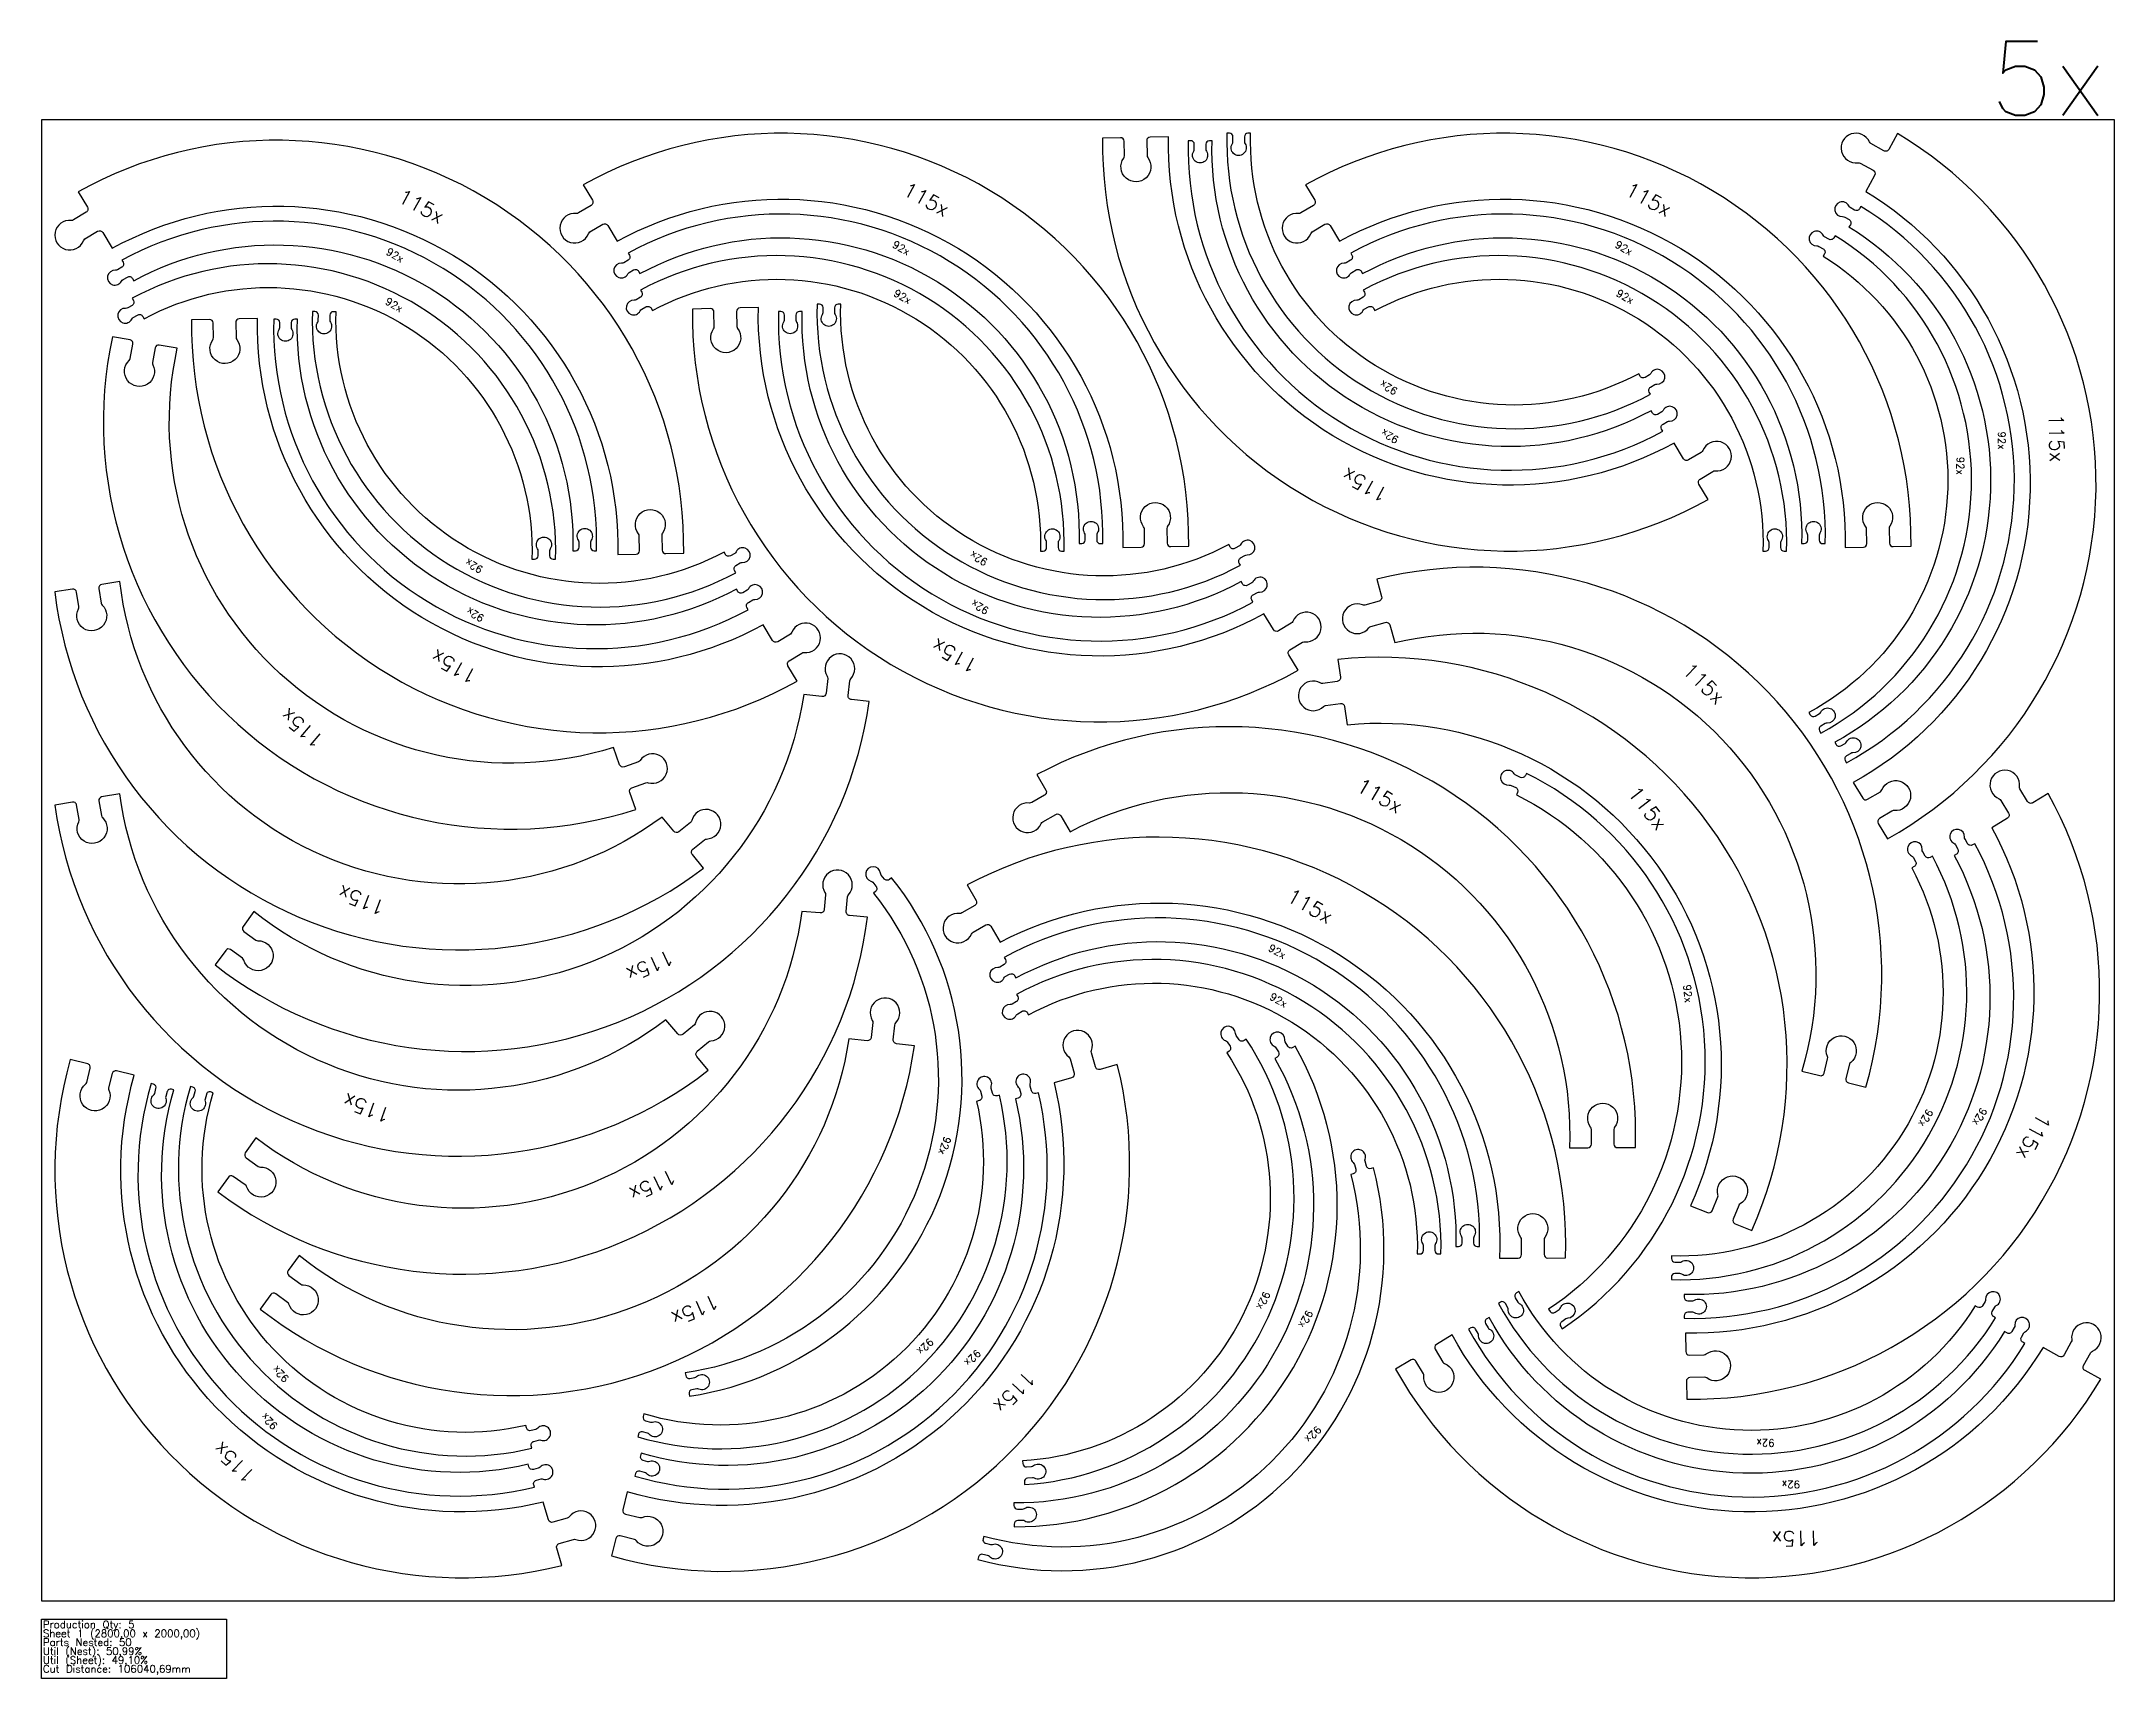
# Model space of a CAD drawing. Header units: millimetres. Extents: x 0 to 5740, y -105 to 2106.
# Drawn here: x 0 to 2800, y -105 to 2106 of the extents above; entities that cross this region are included whole.
import ezdxf

# ---------------------------------------------------------------- set-up
doc = ezdxf.new("R2010")
doc.units = ezdxf.units.MM
for name, color, linetype in [('sheet', 24, 'Continuous'), ('Stats', 7, 'Continuous'), ('Texto', 7, 'Continuous')]:
    doc.layers.add(name, color=color, linetype=linetype)
doc.styles.get("Standard").update_dxf_attribs({"font": 'txt.shx'})

msp = doc.modelspace()

# ---------------------------------------------------------------- texts
at = {"insert": (2631.8, 2105.9), "char_height": 100, "attachment_point": 1}
msp.add_mtext_dynamic_manual_height_columns('5x', width=315.713, gutter_width=1, heights=[0], dxfattribs=at)
at = {"layer": 'Stats', "color": 60}
for s, p in [('Production Qty: 5', (2, -37)), ('Sheet 1 (2800,00 x 2000,00)', (2, -49)), ('Parts Nested: 50', (2, -61)), ('Util (Nest): 50,99%', (2, -73)), ('Util (Sheet): 49,10%', (2, -85)), ('Cut Distance: 106040,69mm', (2, -97))]:
    msp.add_text(s, height=10, dxfattribs=at).set_placement(p)
at = {"layer": 'Texto', "color": 3, "attachment_point": 1}
for s, insert, char_height, width, rotation in [('115x', (1171, 1917.4), 20, 155.131, 331.2535), ('115x', (2146.6, 1917.4), 20, 155.131, 331.2535), ('115x', (488.9, 1908), 20, 155.131, 331.2535), ('92x', (469.6, 1827.9), 10, 100.924, 329.8246), ('92x', (1153.3, 1837.5), 10, 100.924, 329.8246), ('92x', (2129.2, 1837.5), 10, 100.924, 329.8246), ('92x', (1155, 1771.8), 10, 100.924, 329.8042), ('92x', (2130.9, 1771.8), 10, 100.924, 329.8042), ('92x', (468.3, 1760.8), 10, 100.924, 329.8042), ('92x', (1827.5, 1627.8), 10, 100.924, 149.8042), ('115x', (2731.2, 1603.4), 20, 155.131, 271.2535), ('92x', (1829.1, 1562.2), 10, 100.924, 149.8246), ('92x', (2652.8, 1579.2), 10, 100.924, 269.8246), ('92x', (2596.8, 1544.9), 10, 100.924, 269.8042), ('115x', (1811.7, 1482.2), 20, 155.131, 151.2535), ('92x', (592.1, 1386.9), 10, 100.924, 149.8042), ('92x', (1273.8, 1397.1), 10, 100.924, 149.8042), ('92x', (1275.5, 1331.4), 10, 100.924, 149.8246), ('92x', (593.8, 1321.2), 10, 100.924, 149.8246), ('115x', (1257.7, 1251.5), 20, 155.131, 151.2535), ('115x', (581.3, 1236.8), 20, 155.131, 151.2535), ('115x', (2228.7, 1269.1), 20, 155.131, 316), ('115x', (370.8, 1149.5), 20, 155.131, 140), ('115x', (1784, 1112.5), 20, 155.131, 330.1459), ('115x', (2157, 1102.7), 20, 155.131, 308), ('115x', (459.6, 924.9), 20, 155.131, 159), ('115x', (1689.7, 963.4), 20, 155.131, 330.1459), ('115x', (856.2, 861.5), 20, 155.131, 204), ('92x', (1661, 887.4), 10, 100.924, 330), ('92x', (1662.8, 821.7), 10, 100.924, 330), ('92x', (2227.6, 832.6), 10, 100.924, 275), ('115x', (467.1, 644.6), 20, 155.131, 160), ('92x', (2555.6, 659.9), 10, 100.924, 239.8042), ('92x', (2628.5, 661.7), 10, 100.924, 239.8246), ('115x', (2715.5, 650.8), 20, 155.131, 241.2535), ('92x', (1229, 624.3), 10, 100.924, 250), ('115x', (860, 565.8), 20, 155.131, 205), ('115x', (917.2, 396.7), 20, 155.131, 204), ('92x', (1660.1, 414.4), 10, 100.924, 245), ('92x', (1717.9, 388.6), 10, 100.924, 241), ('92x', (1205.9, 348.4), 10, 100.924, 224.8042), ('92x', (1269.8, 333), 10, 100.924, 224.8246), ('92x', (328, 293.9), 10, 100.924, 134.8042), ('115x', (1344.4, 298.5), 20, 155.131, 226.2535), ('92x', (312.6, 230.1), 10, 100.924, 134.8246), ('92x', (1729.7, 230), 10, 100.924, 226), ('115x', (276.9, 156.5), 20, 155.131, 136.2535), ('92x', (2340.8, 208.1), 10, 100.924, 179.8042), ('92x', (2375.1, 152), 10, 100.924, 179.8246), ('115x', (2403.4, 74.9), 20, 155.131, 181.2535)]:
    msp.add_mtext(s, dxfattribs=dict(at, insert=insert, char_height=char_height, width=width, rotation=rotation))

# ---------------------------------------------------------------- linework, layer by layer
at = {"color": 7}
for points in [[(778.4, 1412.9), (803.2, 1413.4, 0.413209), (807.8, 1418.2), (807.4, 1438.3, 0.162278), (806.4, 1441.1, -2), (838.8, 1441.7, 0.162278), (837.9, 1438.9), (838.3, 1418.9, 0.415219), (843.1, 1414.3), (867.4, 1414.8, 0.577199), (49.4, 1902.8), (62, 1882.1, -0.415219), (60.3, 1875.2), (43.2, 1864.9, -0.162278), (40.1, 1864.2, 2), (56.6, 1836.8, -0.162278), (58.7, 1839.2), (75.9, 1849.5, -0.413209), (82.7, 1847.9), (95.6, 1826.6, -0.577169)], [(1460.5, 1422.3), (1485.3, 1422.8, 0.413209), (1489.9, 1427.7), (1489.6, 1447.7, 0.162278), (1488.6, 1450.6, -2), (1521, 1451.2, 0.162278), (1520.1, 1448.3), (1520.4, 1428.4, 0.415219), (1525.3, 1423.7), (1549.5, 1424.2, 0.577199), (731.5, 1912.2), (744.1, 1891.5, -0.415219), (742.4, 1884.6), (725.3, 1874.3, -0.162278), (722.3, 1873.6, 2), (738.8, 1846.2, -0.162278), (740.8, 1848.6), (758, 1859, -0.413209), (764.9, 1857.3), (777.7, 1836.1, -0.577169)], [(1522.3, 1977.3), (1497.5, 1976.8, 0.413209), (1492.8, 1972), (1493.2, 1951.9, 0.162278), (1494.2, 1949.1, -2), (1461.8, 1948.5, 0.162278), (1462.7, 1951.3), (1462.3, 1971.3, 0.415219), (1457.5, 1975.9), (1433.2, 1975.4, 0.577199), (2251.2, 1487.4), (2238.6, 1508.2, -0.415219), (2240.3, 1515), (2257.4, 1525.3, -0.162278), (2260.5, 1526, 2), (2244, 1553.4, -0.162278), (2241.9, 1551), (2224.7, 1540.7, -0.413209), (2217.9, 1542.4), (2205, 1563.6, -0.577169)], [(1581, 1971.8), (1577.4, 1971.8, 0.414214), (1572.6, 1967.1), (1572.6, 1960.4, 0.147477), (1573.4, 1957.8, -1.863325), (1556.3, 1957.8, 0.147477), (1557.1, 1960.4), (1557.1, 1967.1, 0.414214), (1552.4, 1971.9), (1549, 1971.9, 0.577158), (2190, 1579.5), (2188.3, 1582.4, -0.414214), (2190.2, 1589.2), (2196, 1592.6, -0.147477), (2198.8, 1593.2, 1.863325), (2190.5, 1607.7, -0.147477), (2188.5, 1605.6), (2182.7, 1602.2, -0.414214), (2175.9, 1604.1), (2174.1, 1607.2, -0.577143)], [(1633.2, 1981.9), (1629.6, 1981.9, 0.414214), (1624.8, 1977.2), (1624.8, 1970.5, 0.147477), (1625.6, 1967.8, -1.863325), (1608.5, 1967.9, 0.147477), (1609.3, 1970.5), (1609.3, 1977.2, 0.414214), (1604.6, 1982), (1601.2, 1982, 0.577135), (2173.2, 1629.4), (2171.5, 1632.3, -0.414214), (2173.3, 1639.1), (2179.2, 1642.5, -0.147477), (2182, 1643.1, 1.863325), (2173.7, 1657.6, -0.147477), (2171.7, 1655.5), (2165.9, 1652.1, -0.414214), (2159.1, 1654), (2157.3, 1657.2, -0.577116)], [(2436.1, 1422.3), (2460.9, 1422.8, 0.413209), (2465.5, 1427.7), (2465.1, 1447.7, 0.162278), (2464.1, 1450.6, -2), (2496.5, 1451.2, 0.162278), (2495.6, 1448.3), (2496, 1428.4, 0.415219), (2500.9, 1423.7), (2525.1, 1424.2, 0.577199), (1707.1, 1912.2), (1719.7, 1891.5, -0.415219), (1718, 1884.6), (1700.9, 1874.3, -0.162278), (1697.8, 1873.6, 2), (1714.3, 1846.2, -0.162278), (1716.4, 1848.6), (1733.6, 1859, -0.413209), (1740.4, 1857.3), (1753.3, 1836.1, -0.577169)], [(2447.1, 1105.2), (2460, 1084, 0.413209), (2466.5, 1082.4), (2483.7, 1092.7, 0.162278), (2485.6, 1095, -2), (2502.4, 1067.3, 0.162278), (2499.4, 1066.6), (2482.4, 1056.3, 0.415219), (2480.7, 1049.8), (2493.3, 1029, 0.577199), (2506.9, 1981.4), (2495.3, 1960.2, -0.415219), (2488.4, 1958.2), (2471, 1967.9, -0.162278), (2468.9, 1970.2, 2), (2453.4, 1942.2, -0.162278), (2456.5, 1941.6), (2474.1, 1931.9, -0.413209), (2476, 1925.1), (2464.1, 1903.4, -0.577169)], [(2422.1, 1159.5), (2423.9, 1156.4, 0.414214), (2430.4, 1154.6), (2436.2, 1157.9, 0.147477), (2438.1, 1159.9, -1.863325), (2446.6, 1145.1, 0.147477), (2443.9, 1144.5), (2438.1, 1141.2, 0.414214), (2436.3, 1134.7), (2438, 1131.7, 0.577158), (2457.4, 1883.1), (2455.7, 1880.1, -0.414214), (2448.9, 1878.3), (2443.1, 1881.7, -0.147477), (2441.1, 1883.8, 1.863325), (2432.7, 1869.4, -0.147477), (2435.6, 1868.7), (2441.4, 1865.4, -0.414214), (2443.2, 1858.5), (2441.3, 1855.4, -0.577143)], [(717.7, 1418.2), (721.3, 1418.2, 0.414214), (726.1, 1423), (726.1, 1429.7, 0.147477), (725.3, 1432.3, -1.863325), (742.4, 1432.3, 0.147477), (741.6, 1429.6), (741.6, 1422.9, 0.414214), (746.3, 1418.2), (749.7, 1418.1, 0.577158), (108.7, 1810.6), (110.4, 1807.7, -0.414214), (108.5, 1800.9), (102.7, 1797.5, -0.147477), (99.9, 1796.9, 1.863325), (108.2, 1782.4, -0.147477), (110.2, 1784.5), (116, 1787.8, -0.414214), (122.8, 1786), (124.6, 1782.8, -0.577143)], [(1401.4, 1427.8), (1405, 1427.8, 0.414214), (1409.8, 1432.5), (1409.8, 1439.2, 0.147477), (1409, 1441.9, -1.863325), (1426.1, 1441.8, 0.147477), (1425.3, 1439.2), (1425.3, 1432.5, 0.414214), (1430, 1427.7), (1433.4, 1427.7, 0.577158), (792.4, 1820.2), (794.1, 1817.2, -0.414214), (792.3, 1810.4), (786.4, 1807.1, -0.147477), (783.6, 1806.4, 1.863325), (791.9, 1792, -0.147477), (793.9, 1794.1), (799.7, 1797.4, -0.414214), (806.5, 1795.6), (808.4, 1792.4, -0.577143)], [(2377.3, 1427.8), (2380.9, 1427.8, 0.414214), (2385.7, 1432.5), (2385.7, 1439.2, 0.147477), (2384.9, 1441.9, -1.863325), (2402, 1441.8, 0.147477), (2401.2, 1439.2), (2401.2, 1432.5, 0.414214), (2405.9, 1427.7), (2409.3, 1427.7, 0.577158), (1768.3, 1820.2), (1770, 1817.2, -0.414214), (1768.2, 1810.4), (1762.4, 1807.1, -0.147477), (1759.5, 1806.4, 1.863325), (1767.8, 1792, -0.147477), (1769.8, 1794.1), (1775.6, 1797.4, -0.414214), (1782.5, 1795.6), (1784.3, 1792.4, -0.577143)], [(2387.3, 1199.7), (2389.1, 1196.5, 0.414214), (2395.6, 1194.8), (2401.4, 1198.1, 0.147477), (2403.3, 1200.1, -1.863325), (2411.8, 1185.3, 0.147477), (2409.1, 1184.7), (2403.3, 1181.3, 0.414214), (2401.5, 1174.8), (2403.2, 1171.9, 0.577135), (2422.6, 1843.5), (2420.9, 1840.6, -0.414214), (2414.1, 1838.8), (2408.3, 1842.2, -0.147477), (2406.3, 1844.3, 1.863325), (2397.9, 1829.9, -0.147477), (2400.7, 1829.2), (2406.5, 1825.9, -0.414214), (2408.3, 1819), (2406.5, 1815.9, -0.577116)], [(662.5, 1406.7), (666.1, 1406.7, 0.414214), (670.9, 1411.4), (670.9, 1418.1, 0.147477), (670.1, 1420.8, -1.863325), (687.2, 1420.7, 0.147477), (686.4, 1418.1), (686.4, 1411.4, 0.414214), (691.1, 1406.6), (694.5, 1406.6, 0.577135), (122.6, 1759.2), (124.2, 1756.3, -0.414214), (122.4, 1749.5), (116.6, 1746.1, -0.147477), (113.7, 1745.5, 1.863325), (122, 1731, -0.147477), (124, 1733.1), (129.8, 1736.5, -0.414214), (136.7, 1734.6), (138.5, 1731.4, -0.577116)], [(1349.2, 1417.7), (1352.8, 1417.7, 0.414214), (1357.6, 1422.5), (1357.6, 1429.2, 0.147477), (1356.8, 1431.8, -1.863325), (1373.9, 1431.7, 0.147477), (1373.1, 1429.1), (1373.1, 1422.4, 0.414214), (1377.8, 1417.6), (1381.2, 1417.6, 0.577135), (809.3, 1770.2), (810.9, 1767.3, -0.414214), (809.1, 1760.5), (803.3, 1757.2, -0.147477), (800.4, 1756.5, 1.863325), (808.7, 1742.1, -0.147477), (810.7, 1744.2), (816.5, 1747.5, -0.414214), (823.4, 1745.6), (825.2, 1742.5, -0.577116)], [(2325.1, 1417.7), (2328.7, 1417.7, 0.414214), (2333.5, 1422.5), (2333.5, 1429.2, 0.147477), (2332.7, 1431.8, -1.863325), (2349.8, 1431.7, 0.147477), (2349, 1429.1), (2349, 1422.4, 0.414214), (2353.7, 1417.6), (2357.1, 1417.6, 0.577135), (1785.2, 1770.2), (1786.8, 1767.3, -0.414214), (1785, 1760.5), (1779.2, 1757.2, -0.147477), (1776.4, 1756.5, 1.863325), (1784.6, 1742.1, -0.147477), (1786.6, 1744.2), (1792.4, 1747.5, -0.414214), (1799.3, 1745.6), (1801.1, 1742.5, -0.577116)], [(397.9, 1741), (394.2, 1741, 0.414214), (389.5, 1736.3), (389.4, 1729.5, 0.147477), (390.2, 1726.9, -1.863325), (373.1, 1727, 0.147477), (373.9, 1729.6), (374, 1736.3, 0.414214), (369.2, 1741.1), (365.9, 1741.1, 0.577135), (937.8, 1388.5), (936.1, 1391.4, -0.414214), (938, 1398.2), (943.8, 1401.6, -0.147477), (946.6, 1402.2, 1.863325), (938.3, 1416.7, -0.147477), (936.4, 1414.6), (930.5, 1411.2, -0.414214), (923.7, 1413.1), (921.9, 1416.3, -0.577116)], [(968.3, 1746.6), (943.5, 1746, 0.413209), (938.8, 1741.2), (939.2, 1721.1, 0.162278), (940.2, 1718.3, -2), (907.8, 1717.7, 0.162278), (908.7, 1720.6), (908.3, 1740.5, 0.415219), (903.5, 1745.2), (879.2, 1744.6, 0.577199), (1697.2, 1256.7), (1684.6, 1277.4, -0.415219), (1686.3, 1284.3), (1703.4, 1294.6, -0.162278), (1706.5, 1295.3, 2), (1690, 1322.7, -0.162278), (1687.9, 1320.3), (1670.7, 1309.9, -0.413209), (1663.9, 1311.6), (1651, 1332.8, -0.577169)], [(1027.4, 1741.1), (1023.7, 1741.1, 0.414214), (1019, 1736.3), (1019, 1729.6, 0.147477), (1019.7, 1727, -1.863325), (1002.7, 1727.1, 0.147477), (1003.5, 1729.7), (1003.5, 1736.4, 0.414214), (998.7, 1741.1), (995.4, 1741.2, 0.577158), (1636.3, 1348.7), (1634.6, 1351.6, -0.414214), (1636.5, 1358.5), (1642.3, 1361.8, -0.147477), (1645.1, 1362.4, 1.863325), (1636.8, 1376.9, -0.147477), (1634.9, 1374.8), (1629, 1371.5, -0.414214), (1622.2, 1373.3), (1620.4, 1376.5, -0.577143)], [(1079.6, 1751.1), (1075.9, 1751.1, 0.414214), (1071.2, 1746.4), (1071.1, 1739.7, 0.147477), (1071.9, 1737.1, -1.863325), (1054.8, 1737.1, 0.147477), (1055.6, 1739.7), (1055.7, 1746.5, 0.414214), (1050.9, 1751.2), (1047.6, 1751.2, 0.577135), (1619.5, 1398.6), (1617.8, 1401.5, -0.414214), (1619.7, 1408.4), (1625.5, 1411.7, -0.147477), (1628.3, 1412.4, 1.863325), (1620, 1426.8, -0.147477), (1618, 1424.7), (1612.2, 1421.4, -0.414214), (1605.4, 1423.2), (1603.6, 1426.4, -0.577116)], [(291.9, 1731.9), (267.1, 1731.4, 0.413209), (262.4, 1726.5), (262.8, 1706.5, 0.162278), (263.8, 1703.6, -2), (231.4, 1703, 0.162278), (232.3, 1705.9), (231.9, 1725.8, 0.415219), (227.1, 1730.5), (202.8, 1730, 0.577199), (1020.8, 1242), (1008.3, 1262.7, -0.415219), (1010, 1269.6), (1027, 1279.9, -0.162278), (1030.1, 1280.6, 2), (1013.6, 1308, -0.162278), (1011.5, 1305.6), (994.4, 1295.2, -0.413209), (987.5, 1296.9), (974.6, 1318.1, -0.577169)], [(345.7, 1730.9), (342, 1730.9, 0.414214), (337.3, 1726.2), (337.3, 1719.5, 0.147477), (338, 1716.9, -1.863325), (321, 1716.9, 0.147477), (321.8, 1719.5), (321.8, 1726.2, 0.414214), (317, 1731), (313.7, 1731, 0.577158), (954.6, 1338.5), (952.9, 1341.5, -0.414214), (954.8, 1348.3), (960.6, 1351.6, -0.147477), (963.4, 1352.3, 1.863325), (955.1, 1366.8, -0.147477), (953.2, 1364.7), (947.3, 1361.3, -0.414214), (940.5, 1363.2), (938.7, 1366.3, -0.577143)], [(183.5, 1691.6), (159.1, 1695.9, 0.413209), (153.6, 1692.1), (150.1, 1672.3, 0.162278), (150.5, 1669.3, -2), (118.6, 1675.1, 0.162278), (120, 1677.7), (123.6, 1697.3, 0.415219), (119.7, 1702.9), (95.8, 1707.1, 0.577199), (802.9, 1068.8), (794.6, 1091.6, -0.415219), (797.6, 1098.1), (816.4, 1104.8, -0.162278), (819.5, 1104.9, 2), (808.7, 1135, -0.162278), (806.2, 1133), (787.3, 1126.2, -0.413209), (780.9, 1129.2), (772.4, 1152.5, -0.577169)], [(106, 1376.5), (81.5, 1372.6, 0.413209), (77.6, 1367.2), (80.6, 1347.3, 0.162278), (82, 1344.7, -2), (50, 1339.7, 0.162278), (50.5, 1342.7), (47.4, 1362.4, 0.415219), (42, 1366.3), (18, 1362.5, 0.577199), (894.4, 989.3), (879.1, 1008.1, -0.415219), (879.9, 1015.2), (895.4, 1027.7, -0.162278), (898.3, 1028.8, 2), (878.3, 1053.7, -0.162278), (876.6, 1051), (860.9, 1038.5, -0.413209), (853.9, 1039.2), (838.3, 1058.5, -0.577169)], [(2377.8, 715.2), (2401.8, 709.2, 0.413209), (2407.6, 712.7), (2412.5, 732.1, 0.162278), (2412.3, 735.1, -2), (2443.7, 727.2, 0.162278), (2442.1, 724.6), (2437.2, 705.3, 0.415219), (2440.6, 699.5), (2464.2, 693.7, 0.577199), (1803.4, 1379.7), (1810, 1356.3, -0.415219), (1806.6, 1350.1), (1787.4, 1344.7, -0.162278), (1784.3, 1344.9, 2), (1793, 1314.1, -0.162278), (1795.6, 1315.9), (1814.9, 1321.3, -0.413209), (1821.1, 1317.9), (1827.9, 1294, -0.577169)], [(286.9, 930.8), (272.3, 910.8, 0.413209), (273.3, 904.1), (289.5, 892.3, 0.162278), (292.4, 891.4, -2), (273.3, 865.2, 0.162278), (271.5, 867.7), (255.4, 879.4, 0.415219), (248.8, 878.4), (234.5, 858.8, 0.577199), (1118.1, 1214.5), (1094, 1217, -0.415219), (1089.5, 1222.5), (1091.7, 1242.3, -0.162278), (1093, 1245.2, 2), (1061.2, 1248.7, -0.162278), (1061.9, 1245.6), (1059.7, 1225.6, -0.413209), (1054.2, 1221.2), (1029.5, 1223.8, -0.577169)], [(2227.4, 533.5), (2250.4, 524.2, 0.413209), (2256.6, 526.8), (2264.2, 545.4, 0.162278), (2264.4, 548.4, -2), (2294.4, 536.1, 0.162278), (2292.4, 533.9), (2284.9, 515.4, 0.415219), (2287.5, 509.2), (2310, 500.1, 0.577199), (1751.1, 1271.4), (1754.5, 1247.4, -0.415219), (1750.2, 1241.7), (1730.5, 1239, -0.162278), (1727.3, 1239.6, 2), (1731.7, 1207.9, -0.162278), (1734.5, 1209.3), (1754.4, 1212, -0.413209), (1760, 1207.8), (1763.5, 1183.2, -0.577169)], [(2063.8, 611.8), (2088.6, 611.9, 0.413209), (2093.4, 616.6), (2093.4, 636.7, 0.162278), (2092.4, 639.6, -2), (2124.8, 639.5, 0.162278), (2123.9, 636.7), (2123.9, 616.8, 0.415219), (2128.6, 612), (2152.9, 612.1, 0.577199), (1344.5, 1115.8), (1356.6, 1094.8, -0.415219), (1354.8, 1087.9), (1337.5, 1078, -0.162278), (1334.4, 1077.4, 2), (1350.4, 1049.6, -0.162278), (1352.5, 1052), (1369.9, 1062, -0.413209), (1376.7, 1060.2), (1389.2, 1038.7, -0.577169)], [(2035.7, 393.7), (2037.8, 390.8, 0.414214), (2044.4, 389.6), (2049.9, 393.5, 0.147477), (2051.6, 395.6, -1.863325), (2061.4, 381.6, 0.147477), (2058.8, 380.8), (2053.3, 376.9, 0.414214), (2052.1, 370.3), (2054.1, 367.5, 0.577158), (2005.6, 1117.5), (2004.2, 1114.5, -0.414214), (1997.5, 1112.1), (1991.5, 1114.9, -0.147477), (1989.3, 1116.8, 1.863325), (1982.3, 1101.7, -0.147477), (1985.1, 1101.3), (1991.2, 1098.5, -0.414214), (1993.6, 1091.8), (1992.1, 1088.5, -0.577143)], [(2220.3, 361.3), (2220.9, 336.6, 0.413209), (2225.7, 331.9), (2245.8, 332.3, 0.162278), (2248.6, 333.3, -2), (2249.2, 300.9, 0.162278), (2246.3, 301.8), (2226.4, 301.4, 0.415219), (2221.7, 296.6), (2222.3, 272.3, 0.577199), (2710.2, 1090.3), (2689.5, 1077.7, -0.415219), (2682.6, 1079.4), (2672.3, 1096.5, -0.162278), (2671.7, 1099.6, 2), (2644.2, 1083.1, -0.162278), (2646.6, 1081), (2657, 1063.8, -0.413209), (2655.3, 1057), (2634.1, 1044.1, -0.577169)], [(105.8, 1090), (81.3, 1085.7, 0.413209), (77.5, 1080.2), (80.9, 1060.4, 0.162278), (82.3, 1057.7, -2), (50.4, 1052.2, 0.162278), (50.8, 1055.2), (47.4, 1074.8, 0.415219), (41.9, 1078.7), (18, 1074.5, 0.577199), (900.7, 716.6), (885.1, 735.2, -0.415219), (885.8, 742.2), (901.1, 755, -0.162278), (904, 756.1, 2), (883.6, 780.7, -0.162278), (881.9, 778), (866.5, 765.2, -0.413209), (859.4, 765.8), (843.5, 784.8, -0.577169)], [(2218.8, 413.6), (2218.8, 409.9, 0.414214), (2223.5, 405.2), (2230.2, 405.2, 0.147477), (2232.9, 405.9, -1.863325), (2232.8, 388.9, 0.147477), (2230.2, 389.7), (2223.5, 389.7, 0.414214), (2218.7, 384.9), (2218.7, 381.5, 0.577158), (2611.2, 1022.5), (2608.2, 1020.8, -0.414214), (2601.4, 1022.7), (2598.1, 1028.5, -0.147477), (2597.4, 1031.3, 1.863325), (2583, 1023, -0.147477), (2585.1, 1021), (2588.4, 1015.2, -0.414214), (2586.5, 1008.4), (2583.4, 1006.6, -0.577143)], [(1969.5, 462.8), (1994.3, 462.8, 0.413209), (1999.1, 467.6), (1999.1, 487.6, 0.162278), (1998.1, 490.5, -2), (2030.5, 490.5, 0.162278), (2029.6, 487.6), (2029.6, 467.7, 0.415219), (2034.3, 462.9), (2058.6, 463, 0.577199), (1250.2, 966.7), (1262.3, 945.7, -0.415219), (1260.5, 938.9), (1243.3, 928.9, -0.162278), (1240.2, 928.3, 2), (1256.1, 900.5, -0.162278), (1258.2, 902.9), (1275.6, 912.9, -0.413209), (1282.4, 911.1), (1294.9, 889.7, -0.577169)], [(2201.5, 465.7), (2201.5, 462.1, 0.414214), (2206.2, 457.3), (2212.9, 457.3, 0.147477), (2215.6, 458.1, -1.863325), (2215.5, 441, 0.147477), (2212.9, 441.8), (2206.2, 441.8, 0.414214), (2201.4, 437.1), (2201.4, 433.7, 0.577135), (2554, 1005.6), (2551.1, 1004, -0.414214), (2544.3, 1005.8), (2540.9, 1011.6, -0.147477), (2540.3, 1014.5, 1.863325), (2525.8, 1006.2, -0.147477), (2527.9, 1004.2), (2531.2, 998.4, -0.414214), (2529.4, 991.5), (2526.2, 989.7, -0.577116)], [(289.5, 625.2), (275.3, 604.9, 0.413209), (276.4, 598.2), (292.8, 586.7, 0.162278), (295.7, 585.8, -2), (277, 559.3, 0.162278), (275.3, 561.8), (259, 573.2, 0.415219), (252.4, 572.1), (238.4, 552.2, 0.577199), (1115.7, 923.3), (1091.5, 925.4, -0.415219), (1087, 930.8), (1088.8, 950.7, -0.162278), (1090, 953.6, 2), (1058.2, 956.5, -0.162278), (1058.9, 953.4), (1057.1, 933.4, -0.413209), (1051.7, 928.9), (1026.9, 931.1, -0.577169)], [(869.6, 307.7), (870.2, 304.1, 0.414214), (875.7, 300.3), (882.4, 301.4, 0.147477), (884.8, 302.7, -1.863325), (887.8, 285.8, 0.147477), (885, 286.2), (878.4, 285, 0.414214), (874.6, 279.5), (875.2, 276.2, 0.577158), (1148.2, 976.4), (1145.6, 974.2, -0.414214), (1138.6, 974.8), (1134.3, 980, -0.147477), (1133.1, 982.6, 1.863325), (1120.4, 971.9, -0.147477), (1122.8, 970.3), (1127.1, 965.2, -0.414214), (1126.5, 958.1), (1123.7, 955.8, -0.577143)], [(1910.4, 478.5), (1914, 478.5, 0.414214), (1918.8, 483.2), (1918.8, 489.9, 0.147477), (1918, 492.5, -1.863325), (1935, 492.5, 0.147477), (1934.3, 489.9), (1934.3, 483.2, 0.414214), (1939, 478.5), (1942.4, 478.5, 0.577158), (1300.2, 869), (1301.9, 866, -0.414214), (1300.1, 859.2), (1294.3, 855.8, -0.147477), (1291.5, 855.2, 1.863325), (1299.8, 840.8, -0.147477), (1301.8, 842.9), (1307.6, 846.2, -0.414214), (1314.4, 844.4), (1316.2, 841.2, -0.577143)], [(1858.2, 468.4), (1861.8, 468.4, 0.414214), (1866.6, 473.1), (1866.6, 479.8, 0.147477), (1865.8, 482.4, -1.863325), (1882.9, 482.4, 0.147477), (1882.1, 479.8), (1882.1, 473.1, 0.414214), (1886.8, 468.4), (1890.2, 468.4, 0.577135), (1317.1, 819), (1318.8, 816.1, -0.414214), (1316.9, 809.3), (1311.1, 805.9, -0.147477), (1308.3, 805.3, 1.863325), (1316.6, 790.8, -0.147477), (1318.6, 792.9), (1324.4, 796.3, -0.414214), (1331.3, 794.4), (1333.1, 791.3, -0.577116)], [(347.9, 466.1), (333.3, 446, 0.413209), (334.3, 439.4), (350.5, 427.5, 0.162278), (353.4, 426.6, -2), (334.3, 400.4, 0.162278), (332.5, 402.9), (316.4, 414.7, 0.415219), (309.8, 413.6), (295.5, 394, 0.577199), (1179.1, 749.7), (1155, 752.3, -0.415219), (1150.5, 757.8), (1152.7, 777.6, -0.162278), (1154, 780.5, 2), (1122.2, 783.9, -0.162278), (1122.9, 780.8), (1120.7, 760.9, -0.413209), (1115.2, 756.4), (1090.5, 759, -0.577169)], [(791.2, 147.1), (785.3, 123, 0.413209), (788.8, 117.2), (808.3, 112.4, 0.162278), (811.2, 112.6, -2), (803.4, 81.2, 0.162278), (800.9, 82.8), (781.6, 87.6, 0.415219), (775.8, 84.1), (770, 60.5, 0.577199), (1453.1, 724.4), (1429.8, 717.6, -0.415219), (1423.6, 721), (1418.1, 740.2, -0.162278), (1418.2, 743.3, 2), (1387.5, 734.5, -0.162278), (1389.3, 731.9), (1394.8, 712.6, -0.413209), (1391.4, 706.4), (1367.6, 699.5, -0.577169)], [(1313.4, 132.1), (1313.5, 128.5, 0.414214), (1318.3, 123.8), (1325.1, 123.9, 0.147477), (1327.7, 124.8, -1.863325), (1328, 107.7, 0.147477), (1325.3, 108.4), (1318.6, 108.3, 0.414214), (1313.9, 103.5), (1314, 100.1, 0.577158), (1693.2, 749), (1690.3, 747.2, -0.414214), (1683.5, 748.9), (1680, 754.7, -0.147477), (1679.3, 757.5, 1.863325), (1665, 748.9, -0.147477), (1667.2, 747), (1670.6, 741.2, -0.414214), (1668.9, 734.4), (1665.8, 732.5, -0.577143)], [(1325.1, 188.9), (1325.4, 185.3, 0.414214), (1330.6, 180.9), (1337.3, 181.5, 0.147477), (1339.8, 182.5, -1.863325), (1341.3, 165.5, 0.147477), (1338.6, 166.1), (1331.9, 165.5, 0.414214), (1327.6, 160.4), (1327.9, 157, 0.577135), (1627.3, 758.5), (1624.5, 756.6, -0.414214), (1617.5, 757.8), (1613.7, 763.3, -0.147477), (1612.8, 766.1, 1.863325), (1599.1, 756.5, -0.147477), (1601.4, 754.7), (1605.3, 749.2, -0.414214), (1604, 742.3), (1601, 740.2, -0.577116)], [(125.4, 709.7), (101.3, 715.6, 0.413209), (95.6, 712.1), (90.7, 692.7, 0.162278), (91, 689.7, -2), (59.5, 697.5, 0.162278), (61.1, 700), (65.9, 719.4, 0.415219), (62.5, 725.1), (38.9, 730.9, 0.577199), (702.7, 47.8), (695.9, 71.1, -0.415219), (699.4, 77.3), (718.5, 82.8, -0.162278), (721.7, 82.7, 2), (712.8, 113.4, -0.162278), (710.2, 111.7), (690.9, 106.1, -0.413209), (684.7, 109.5), (677.8, 133.3, -0.577169)], [(809.9, 199.4), (808.9, 195.9, 0.414214), (812.3, 190.1), (818.7, 188.3, 0.147477), (821.5, 188.4, -1.863325), (817, 171.9, 0.147477), (814.7, 173.3), (808.2, 175.1, 0.414214), (802.4, 171.8), (801.5, 168.5, 0.577158), (1346.5, 686), (1343.2, 685.2, -0.414214), (1337.1, 688.7), (1335.4, 695.2, -0.147477), (1335.5, 698.1, 1.863325), (1319.4, 693.8, -0.147477), (1320.9, 691.4), (1322.6, 684.9, -0.414214), (1319, 678.8), (1315.5, 677.9, -0.577143)], [(813.7, 252.4), (812.7, 248.9, 0.414214), (816, 243.1), (822.5, 241.3, 0.147477), (825.3, 241.4, -1.863325), (820.8, 224.9, 0.147477), (818.5, 226.4), (812, 228.1, 0.414214), (806.2, 224.8), (805.3, 221.5, 0.577135), (1293.9, 682.7), (1290.6, 681.9, -0.414214), (1284.5, 685.4), (1282.8, 691.9, -0.147477), (1282.9, 694.8, 1.863325), (1266.8, 690.5, -0.147477), (1268.3, 688.1), (1270, 681.6, -0.414214), (1266.5, 675.5), (1262.9, 674.5, -0.577116)], [(179, 690), (175.5, 690.9, 0.414214), (169.7, 687.6), (167.9, 681.1, 0.147477), (168, 678.4, -1.863325), (151.5, 682.9, 0.147477), (153, 685.2), (154.7, 691.7, 0.414214), (151.4, 697.5), (148.1, 698.4, 0.577158), (665.7, 153.4), (664.8, 156.6, -0.414214), (668.4, 162.8), (674.8, 164.5, -0.147477), (677.7, 164.4, 1.863325), (673.5, 180.5, -0.147477), (671, 179), (664.5, 177.3, -0.414214), (658.4, 180.8), (657.5, 184.3, -0.577143)], [(232, 686.2), (228.5, 687.2, 0.414214), (222.7, 683.8), (220.9, 677.3, 0.147477), (221, 674.6, -1.863325), (204.5, 679.1, 0.147477), (206, 681.4), (207.7, 687.9, 0.414214), (204.4, 693.7), (201.2, 694.6, 0.577135), (662.4, 206), (661.5, 209.2, -0.414214), (665, 215.3), (671.5, 217, -0.147477), (674.4, 216.9, 1.863325), (670.2, 233.1, -0.147477), (667.7, 231.5), (661.2, 229.8, -0.414214), (655.1, 233.4), (654.2, 236.9, -0.577116)], [(1272.6, 87), (1271.7, 83.5, 0.414214), (1275.2, 77.7), (1281.7, 76.1, 0.147477), (1284.4, 76.2, -1.863325), (1280.3, 59.7, 0.147477), (1277.9, 61.1), (1271.4, 62.7, 0.414214), (1265.7, 59.2), (1264.9, 55.9, 0.577158), (1799.1, 584.6), (1795.9, 583.6, -0.414214), (1789.7, 587), (1787.8, 593.5, -0.147477), (1787.9, 596.4, 1.863325), (1771.8, 591.8, -0.147477), (1773.4, 589.4), (1775.3, 582.9, -0.414214), (1771.8, 576.7), (1768.3, 575.7, -0.577143)], [(1995.6, 417.6), (1992.4, 415.8, 0.414214), (1990.6, 409.3), (1994, 403.5, 0.147477), (1996, 401.6, -1.863325), (1981.1, 393.1, 0.147477), (1980.5, 395.8), (1977.2, 401.6, 0.414214), (1970.7, 403.4), (1967.8, 401.7, 0.577135), (2639.4, 382.3), (2636.5, 384, -0.414214), (2634.7, 390.8), (2638.1, 396.6, -0.147477), (2640.2, 398.6, 1.863325), (2625.8, 407, -0.147477), (2625.1, 404.2), (2621.7, 398.4, -0.414214), (2614.9, 396.5), (2611.7, 398.4, -0.577116)], [(1905.2, 359), (1884, 346.1, 0.413209), (1882.4, 339.6), (1892.7, 322.4, 0.162278), (1895, 320.5, -2), (1867.3, 303.7, 0.162278), (1866.6, 306.7), (1856.3, 323.7, 0.415219), (1849.8, 325.4), (1829, 312.8, 0.577199), (2781.4, 299.2), (2760.2, 310.8, -0.415219), (2758.2, 317.6), (2767.9, 335.1, -0.162278), (2770.2, 337.2, 2), (2742.2, 352.7, -0.162278), (2741.6, 349.6), (2731.9, 332, -0.413209), (2725.1, 330.1), (2703.4, 342, -0.577169)], [(1955.4, 382.8), (1952.2, 381, 0.414214), (1950.5, 374.5), (1953.8, 368.7, 0.147477), (1955.8, 366.8, -1.863325), (1941, 358.3, 0.147477), (1940.4, 361), (1937, 366.8, 0.414214), (1930.5, 368.5), (1927.6, 366.8, 0.577158), (2678.9, 347.4), (2676, 349.2, -0.414214), (2674.2, 356), (2677.6, 361.8, -0.147477), (2679.7, 363.8, 1.863325), (2665.3, 372.1, -0.147477), (2664.6, 369.3), (2661.2, 363.5, -0.414214), (2654.4, 361.7), (2651.3, 363.5, -0.577143)]]:
    msp.add_lwpolyline(points, format="xyb", close=True, dxfattribs=at)
at = {"layer": 'sheet', "color": 7}
msp.add_lwpolyline([(0, 0), (2800, 0), (2800, 2000), (0, 2000)], close=True, dxfattribs=at)
at = {"layer": 'Stats', "color": 151}
msp.add_lwpolyline([(0, -25), (250, -25), (250, -105), (0, -105), (0, -25)], close=True, dxfattribs=at)

msp.set_redraw_order([(e.dxf.handle, doc.entitydb.next_handle()) for e in msp.query("TEXT MTEXT ATTDEF DIMENSION ARC_DIMENSION")])  # texts and dimensions are drawn at this point

doc.saveas('drawing.dxf')
